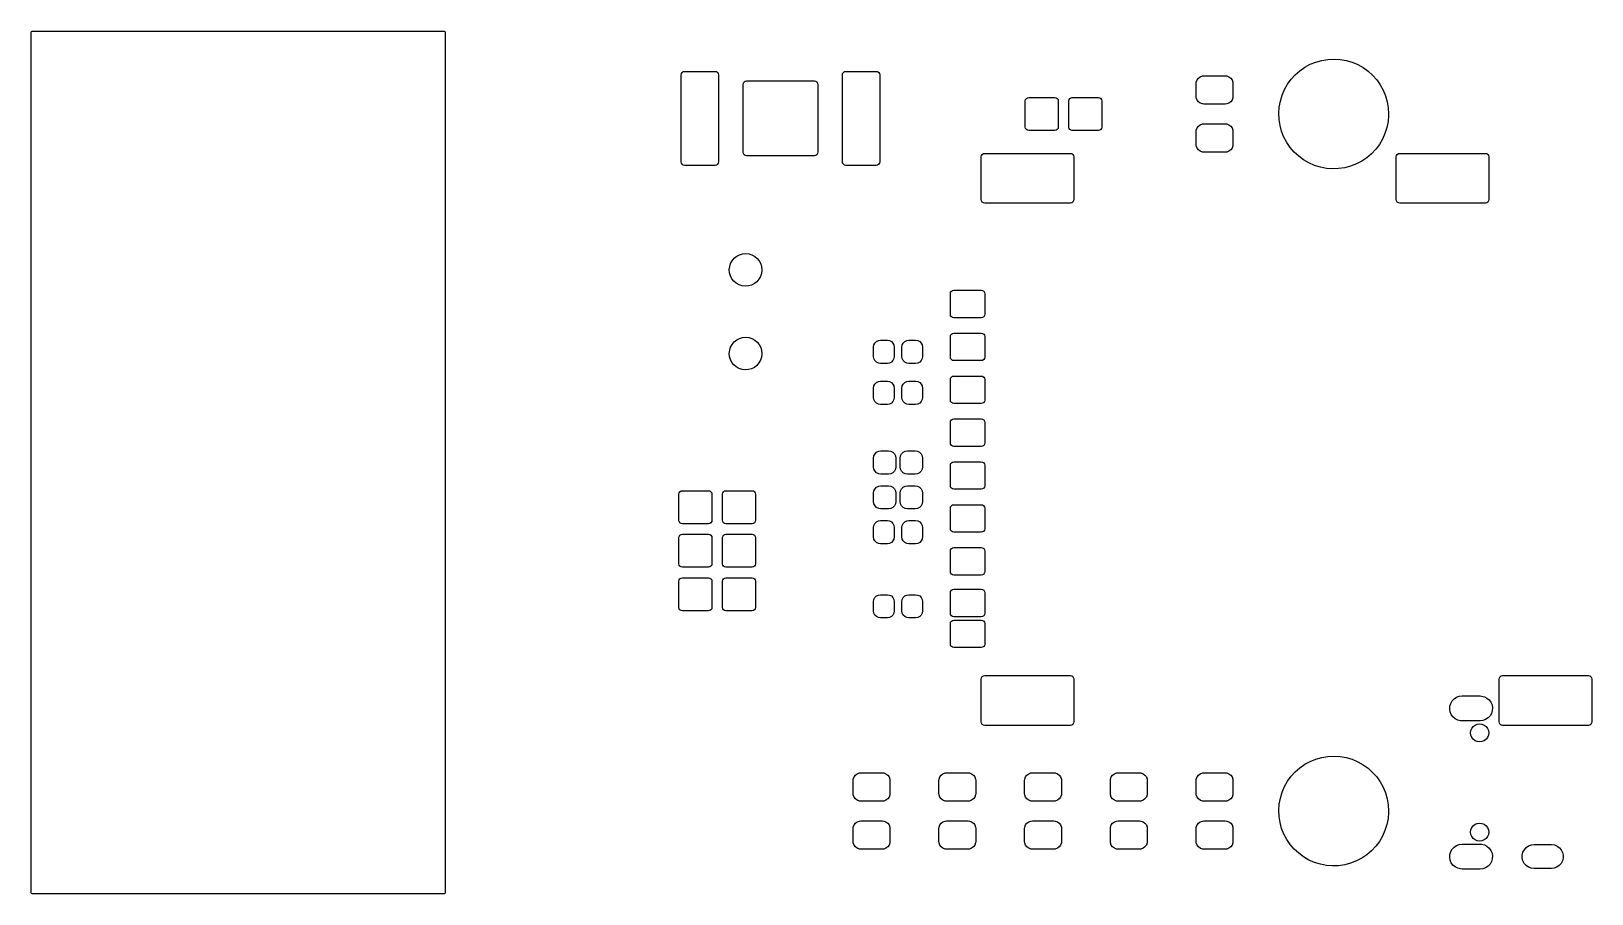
# Model space of a CAD drawing. Extents: x 3.9 to 7.48, y -4.89 to -2.91.
import ezdxf

# ---------------------------------------------------------------- set-up
doc = ezdxf.new("R2010")
doc.units = 0
doc.header["$MEASUREMENT"] = 0
doc.layers.add('BLACK', color=7, linetype='CONTINUOUS')

msp = doc.modelspace()

# ---------------------------------------------------------------- linework, layer by layer
at = {"layer": 'BLACK', "linetype": 'CONTINUOUS'}
for p, q in [((3.89867, -2.90947), (3.89925, -2.90809)), ((3.89867, -4.88557), (3.89867, -2.90947)), ((3.89925, -2.90809), (3.90062, -2.90752)), ((3.90062, -2.90752), (4.84673, -2.90752)), ((4.84673, -2.90752), (4.8481, -2.90809)), ((4.8481, -2.90809), (4.84867, -2.90947)), ((4.84867, -2.90947), (4.84867, -4.88557)), ((6.86162, -2.97447), (6.87551, -2.97222)), ((6.87551, -2.97222), (6.88955, -2.97154)), ((6.88955, -2.97154), (6.90359, -2.97242)), ((6.90359, -2.97242), (6.91744, -2.97486)), ((5.39072, -3.00752), (5.39132, -3.0045)), ((5.39072, -3.20752), (5.39072, -3.00752)), ((5.39132, -3.0045), (5.39303, -3.00195)), ((5.39303, -3.00195), (5.39558, -3.00024)), ((5.39558, -3.00024), (5.3986, -2.99964)), ((5.3986, -2.99964), (5.46867, -2.99964)), ((5.46867, -2.99964), (5.47169, -3.00024)), ((5.47169, -3.00024), (5.47424, -3.00195)), ((5.47424, -3.00195), (5.47595, -3.0045)), ((5.47595, -3.0045), (5.47655, -3.00752)), ((5.47655, -3.00752), (5.47655, -3.20752)), ((5.7608, -3.00752), (5.7614, -3.0045)), ((5.7608, -3.20752), (5.7608, -3.00752)), ((5.7614, -3.0045), (5.76311, -3.00195)), ((5.76311, -3.00195), (5.76566, -3.00024)), ((5.76566, -3.00024), (5.76867, -2.99964)), ((5.76867, -2.99964), (5.83875, -2.99964)), ((5.83875, -2.99964), (5.84177, -3.00024)), ((5.84177, -3.00024), (5.84432, -3.00195)), ((5.84432, -3.00195), (5.84603, -3.0045)), ((5.84603, -3.0045), (5.84663, -3.00752)), ((5.84663, -3.00752), (5.84663, -3.20752)), ((6.79104, -3.01789), (6.80053, -3.0075)), ((6.80053, -3.0075), (6.81111, -2.99824)), ((6.81111, -2.99824), (6.82266, -2.99021)), ((6.82266, -2.99021), (6.83503, -2.98352)), ((6.83503, -2.98352), (6.84807, -2.97825)), ((6.84807, -2.97825), (6.86162, -2.97447)), ((6.91744, -2.97486), (6.93094, -2.97883)), ((6.93094, -2.97883), (6.9439, -2.98428)), ((6.9439, -2.98428), (6.95618, -2.99114)), ((6.95618, -2.99114), (6.96762, -2.99933)), ((6.96762, -2.99933), (6.97807, -3.00874)), ((6.97807, -3.00874), (6.98741, -3.01926)), ((5.53285, -3.02956), (5.53345, -3.02655)), ((5.53285, -3.18547), (5.53285, -3.02956)), ((5.53345, -3.02655), (5.53515, -3.024)), ((5.53515, -3.024), (5.53771, -3.02229)), ((5.53771, -3.02229), (5.54072, -3.02169)), ((5.54072, -3.02169), (5.69663, -3.02169)), ((5.69663, -3.02169), (5.69964, -3.02229)), ((5.69964, -3.02229), (5.7022, -3.024)), ((5.7022, -3.024), (5.7039, -3.02655)), ((5.7039, -3.02655), (5.7045, -3.02956)), ((5.7045, -3.02956), (5.7045, -3.18547)), ((6.57289, -3.02763), (6.5732, -3.02432)), ((6.57289, -3.05716), (6.57289, -3.02763)), ((6.5732, -3.02432), (6.57495, -3.01934)), ((6.57495, -3.01934), (6.57808, -3.01511)), ((6.57808, -3.01511), (6.58231, -3.01198)), ((6.58231, -3.01198), (6.58728, -3.01023)), ((6.58728, -3.01023), (6.5906, -3.00992)), ((6.5906, -3.00992), (6.63982, -3.00992)), ((6.63982, -3.00992), (6.64314, -3.01023)), ((6.64314, -3.01023), (6.64811, -3.01198)), ((6.64811, -3.01198), (6.65234, -3.01511)), ((6.65234, -3.01511), (6.65547, -3.01934)), ((6.65547, -3.01934), (6.65722, -3.02432)), ((6.65722, -3.02432), (6.65753, -3.02763)), ((6.65753, -3.02763), (6.65753, -3.05716)), ((6.77029, -3.05443), (6.77583, -3.0415)), ((6.77583, -3.0415), (6.78278, -3.02927)), ((6.78278, -3.02927), (6.79104, -3.01789)), ((6.98741, -3.01926), (6.99552, -3.03076)), ((6.99552, -3.03076), (7.00229, -3.04308)), ((7.00229, -3.04308), (7.00765, -3.05608)), ((6.1808, -3.06752), (6.1814, -3.0645)), ((6.1808, -3.12752), (6.1808, -3.06752)), ((6.1814, -3.0645), (6.18311, -3.06195)), ((6.18311, -3.06195), (6.18566, -3.06024)), ((6.18566, -3.06024), (6.18867, -3.05964)), ((6.18867, -3.05964), (6.24867, -3.05964)), ((6.24867, -3.05964), (6.25169, -3.06024)), ((6.25169, -3.06024), (6.25424, -3.06195)), ((6.25424, -3.06195), (6.25595, -3.0645)), ((6.25595, -3.0645), (6.25655, -3.06752)), ((6.25655, -3.06752), (6.25655, -3.12752)), ((6.2808, -3.06752), (6.2814, -3.0645)), ((6.2808, -3.12752), (6.2808, -3.06752)), ((6.2814, -3.0645), (6.28311, -3.06195)), ((6.28311, -3.06195), (6.28566, -3.06024)), ((6.28566, -3.06024), (6.28867, -3.05964)), ((6.28867, -3.05964), (6.34867, -3.05964)), ((6.34867, -3.05964), (6.35169, -3.06024)), ((6.35169, -3.06024), (6.35424, -3.06195)), ((6.35424, -3.06195), (6.35595, -3.0645)), ((6.35595, -3.0645), (6.35655, -3.06752)), ((6.35655, -3.06752), (6.35655, -3.12752)), ((6.5732, -3.06048), (6.57289, -3.05716)), ((6.57495, -3.06545), (6.5732, -3.06048)), ((6.57808, -3.06969), (6.57495, -3.06545)), ((6.58231, -3.07282), (6.57808, -3.06969)), ((6.58728, -3.07457), (6.58231, -3.07282)), ((6.5906, -3.07488), (6.58728, -3.07457)), ((6.63982, -3.07488), (6.5906, -3.07488)), ((6.64314, -3.07457), (6.63982, -3.07488)), ((6.64811, -3.07282), (6.64314, -3.07457)), ((6.65234, -3.06969), (6.64811, -3.07282)), ((6.65547, -3.06545), (6.65234, -3.06969)), ((6.65722, -3.06048), (6.65547, -3.06545)), ((6.65753, -3.05716), (6.65722, -3.06048)), ((6.76368, -3.08173), (6.76622, -3.06789)), ((6.76622, -3.06789), (6.77029, -3.05443)), ((7.00765, -3.05608), (7.01153, -3.06961)), ((7.01153, -3.06961), (7.01387, -3.08347)), ((6.7627, -3.09576), (6.76368, -3.08173)), ((6.76329, -3.10981), (6.7627, -3.09576)), ((6.76544, -3.12371), (6.76329, -3.10981)), ((7.01343, -3.11505), (7.0107, -3.12885)), ((7.01461, -3.10103), (7.01343, -3.11505)), ((7.01387, -3.08347), (7.01466, -3.09752)), ((7.01466, -3.09752), (7.01461, -3.10103)), ((6.1814, -3.13053), (6.1808, -3.12752)), ((6.18311, -3.13308), (6.1814, -3.13053)), ((6.18566, -3.13479), (6.18311, -3.13308)), ((6.18867, -3.13539), (6.18566, -3.13479)), ((6.24867, -3.13539), (6.18867, -3.13539)), ((6.25169, -3.13479), (6.24867, -3.13539)), ((6.25424, -3.13308), (6.25169, -3.13479)), ((6.25595, -3.13053), (6.25424, -3.13308)), ((6.25655, -3.12752), (6.25595, -3.13053)), ((6.2814, -3.13053), (6.2808, -3.12752)), ((6.28311, -3.13308), (6.2814, -3.13053)), ((6.28566, -3.13479), (6.28311, -3.13308)), ((6.28867, -3.13539), (6.28566, -3.13479)), ((6.34867, -3.13539), (6.28867, -3.13539)), ((6.35169, -3.13479), (6.34867, -3.13539)), ((6.35424, -3.13308), (6.35169, -3.13479)), ((6.35595, -3.13053), (6.35424, -3.13308)), ((6.35655, -3.12752), (6.35595, -3.13053)), ((6.57289, -3.13787), (6.5732, -3.13455)), ((6.57289, -3.1674), (6.57289, -3.13787)), ((6.5732, -3.13455), (6.57495, -3.12958)), ((6.57495, -3.12958), (6.57808, -3.12534)), ((6.57808, -3.12534), (6.58231, -3.12221)), ((6.58231, -3.12221), (6.58728, -3.12047)), ((6.58728, -3.12047), (6.5906, -3.12015)), ((6.5906, -3.12015), (6.63982, -3.12015)), ((6.63982, -3.12015), (6.64314, -3.12047)), ((6.64314, -3.12047), (6.64811, -3.12221)), ((6.64811, -3.12221), (6.65234, -3.12534)), ((6.65234, -3.12534), (6.65547, -3.12958)), ((6.65547, -3.12958), (6.65722, -3.13455)), ((6.65722, -3.13455), (6.65753, -3.13787)), ((6.65753, -3.13787), (6.65753, -3.1674)), ((6.76913, -3.13728), (6.76544, -3.12371)), ((6.77431, -3.15036), (6.76913, -3.13728)), ((6.78091, -3.16278), (6.77431, -3.15036)), ((7.00645, -3.14225), (7.00073, -3.1551)), ((7.0107, -3.12885), (7.00645, -3.14225)), ((5.53345, -3.18848), (5.53285, -3.18547)), ((5.7045, -3.18547), (5.7039, -3.18848)), ((6.08448, -3.18847), (6.08749, -3.18787)), ((6.08749, -3.18787), (6.28434, -3.18787)), ((6.28434, -3.18787), (6.28736, -3.18847)), ((6.5732, -3.17072), (6.57289, -3.1674)), ((6.57495, -3.17569), (6.5732, -3.17072)), ((6.57808, -3.17993), (6.57495, -3.17569)), ((6.58231, -3.18306), (6.57808, -3.17993)), ((6.58728, -3.1848), (6.58231, -3.18306)), ((6.5906, -3.18512), (6.58728, -3.1848)), ((6.63982, -3.18512), (6.5906, -3.18512)), ((6.64314, -3.1848), (6.63982, -3.18512)), ((6.64811, -3.18306), (6.64314, -3.1848)), ((6.65234, -3.17993), (6.64811, -3.18306)), ((6.65547, -3.17569), (6.65234, -3.17993)), ((6.65722, -3.17072), (6.65547, -3.17569)), ((6.65753, -3.1674), (6.65722, -3.17072)), ((6.78886, -3.17439), (6.78091, -3.16278)), ((6.79805, -3.18503), (6.78886, -3.17439)), ((6.80837, -3.19459), (6.79805, -3.18503)), ((6.98518, -3.1785), (6.97556, -3.18875)), ((6.99361, -3.16724), (6.98518, -3.1785)), ((7.00073, -3.1551), (6.99361, -3.16724)), ((7.03724, -3.18847), (7.04025, -3.18787)), ((7.04025, -3.18787), (7.2371, -3.18787)), ((7.2371, -3.18787), (7.24011, -3.18847)), ((5.39132, -3.21053), (5.39072, -3.20752)), ((5.39303, -3.21308), (5.39132, -3.21053)), ((5.39558, -3.21479), (5.39303, -3.21308)), ((5.3986, -3.21539), (5.39558, -3.21479)), ((5.46867, -3.21539), (5.3986, -3.21539)), ((5.47169, -3.21479), (5.46867, -3.21539)), ((5.47424, -3.21308), (5.47169, -3.21479)), ((5.47595, -3.21053), (5.47424, -3.21308)), ((5.47655, -3.20752), (5.47595, -3.21053)), ((5.53515, -3.19104), (5.53345, -3.18848)), ((5.53771, -3.19274), (5.53515, -3.19104)), ((5.54072, -3.19334), (5.53771, -3.19274)), ((5.69663, -3.19334), (5.54072, -3.19334)), ((5.69964, -3.19274), (5.69663, -3.19334)), ((5.7022, -3.19104), (5.69964, -3.19274)), ((5.7039, -3.18848), (5.7022, -3.19104)), ((5.7614, -3.21053), (5.7608, -3.20752)), ((5.76311, -3.21308), (5.7614, -3.21053)), ((5.76566, -3.21479), (5.76311, -3.21308)), ((5.76867, -3.21539), (5.76566, -3.21479)), ((5.83875, -3.21539), (5.76867, -3.21539)), ((5.84177, -3.21479), (5.83875, -3.21539)), ((5.84432, -3.21308), (5.84177, -3.21479)), ((5.84603, -3.21053), (5.84432, -3.21308)), ((5.84663, -3.20752), (5.84603, -3.21053)), ((6.07962, -3.19575), (6.08022, -3.19273)), ((6.07962, -3.29417), (6.07962, -3.19575)), ((6.08022, -3.19273), (6.08193, -3.19018)), ((6.08193, -3.19018), (6.08448, -3.18847)), ((6.28736, -3.18847), (6.28991, -3.19018)), ((6.28991, -3.19018), (6.29162, -3.19273)), ((6.29162, -3.19273), (6.29222, -3.19575)), ((6.29222, -3.19575), (6.29222, -3.29417)), ((6.81969, -3.20294), (6.80837, -3.19459)), ((6.83187, -3.20997), (6.81969, -3.20294)), ((6.84476, -3.2156), (6.83187, -3.20997)), ((6.8582, -3.21976), (6.84476, -3.2156)), ((6.87201, -3.22239), (6.8582, -3.21976)), ((6.88604, -3.22347), (6.87201, -3.22239)), ((6.90009, -3.22298), (6.88604, -3.22347)), ((6.91401, -3.22093), (6.90009, -3.22298)), ((6.92761, -3.21733), (6.91401, -3.22093)), ((6.94072, -3.21225), (6.92761, -3.21733)), ((6.95318, -3.20573), (6.94072, -3.21225)), ((6.96484, -3.19787), (6.95318, -3.20573)), ((6.97556, -3.18875), (6.96484, -3.19787)), ((7.03238, -3.19575), (7.03297, -3.19273)), ((7.03238, -3.29417), (7.03238, -3.19575)), ((7.03297, -3.19273), (7.03468, -3.19018)), ((7.03468, -3.19018), (7.03724, -3.18847)), ((7.24011, -3.18847), (7.24267, -3.19018)), ((7.24267, -3.19018), (7.24437, -3.19273)), ((7.24437, -3.19273), (7.24497, -3.19575)), ((7.24497, -3.19575), (7.24497, -3.29417)), ((6.08022, -3.29718), (6.07962, -3.29417)), ((6.29222, -3.29417), (6.29162, -3.29718)), ((7.03297, -3.29718), (7.03238, -3.29417)), ((7.24497, -3.29417), (7.24437, -3.29718)), ((6.08193, -3.29974), (6.08022, -3.29718)), ((6.08448, -3.30144), (6.08193, -3.29974)), ((6.08749, -3.30204), (6.08448, -3.30144)), ((6.28434, -3.30204), (6.08749, -3.30204)), ((6.28736, -3.30144), (6.28434, -3.30204)), ((6.28991, -3.29974), (6.28736, -3.30144)), ((6.29162, -3.29718), (6.28991, -3.29974)), ((7.03468, -3.29974), (7.03297, -3.29718)), ((7.03724, -3.30144), (7.03468, -3.29974)), ((7.04025, -3.30204), (7.03724, -3.30144)), ((7.2371, -3.30204), (7.04025, -3.30204)), ((7.24011, -3.30144), (7.2371, -3.30204)), ((7.24267, -3.29974), (7.24011, -3.30144)), ((7.24437, -3.29718), (7.24267, -3.29974)), ((5.5043, -3.44066), (5.50781, -3.43426)), ((5.50781, -3.43426), (5.51251, -3.42867)), ((5.51251, -3.42867), (5.5182, -3.42409)), ((5.5182, -3.42409), (5.52466, -3.42071)), ((5.52466, -3.42071), (5.53167, -3.41865)), ((5.53167, -3.41865), (5.53894, -3.41799)), ((5.53894, -3.41799), (5.5462, -3.41875)), ((5.5462, -3.41875), (5.55317, -3.42091)), ((5.55317, -3.42091), (5.55959, -3.42438)), ((5.55959, -3.42438), (5.56521, -3.42904)), ((5.56521, -3.42904), (5.56983, -3.43469)), ((5.56983, -3.43469), (5.57325, -3.44114)), ((5.50128, -3.45487), (5.50209, -3.44761)), ((5.50189, -3.46214), (5.50128, -3.45487)), ((5.5039, -3.46916), (5.50189, -3.46214)), ((5.50209, -3.44761), (5.5043, -3.44066)), ((5.50724, -3.47565), (5.5039, -3.46916)), ((5.57284, -3.4706), (5.56924, -3.47695)), ((5.57515, -3.46368), (5.57284, -3.4706)), ((5.57325, -3.44114), (5.57536, -3.44813)), ((5.57606, -3.45644), (5.57515, -3.46368)), ((5.57536, -3.44813), (5.57608, -3.45539)), ((5.57608, -3.45539), (5.57606, -3.45644)), ((5.51177, -3.48137), (5.50724, -3.47565)), ((5.51733, -3.4861), (5.51177, -3.48137)), ((5.5237, -3.48966), (5.51733, -3.4861)), ((5.53064, -3.49192), (5.5237, -3.48966)), ((5.53789, -3.49278), (5.53064, -3.49192)), ((5.54517, -3.49222), (5.53789, -3.49278)), ((5.5522, -3.49026), (5.54517, -3.49222)), ((5.55872, -3.48697), (5.5522, -3.49026)), ((5.56447, -3.48248), (5.55872, -3.48697)), ((5.56924, -3.47695), (5.56447, -3.48248)), ((6.00875, -3.51012), (6.00935, -3.5071)), ((6.00875, -3.55736), (6.00875, -3.51012)), ((6.00935, -3.5071), (6.01106, -3.50455)), ((6.01106, -3.50455), (6.01361, -3.50284)), ((6.01361, -3.50284), (6.01663, -3.50224)), ((6.01663, -3.50224), (6.07962, -3.50224)), ((6.07962, -3.50224), (6.08263, -3.50284)), ((6.08263, -3.50284), (6.08519, -3.50455)), ((6.08519, -3.50455), (6.08689, -3.5071)), ((6.08689, -3.5071), (6.08749, -3.51012)), ((6.08749, -3.51012), (6.08749, -3.55736)), ((6.00935, -3.56037), (6.00875, -3.55736)), ((6.01106, -3.56293), (6.00935, -3.56037)), ((6.01361, -3.56463), (6.01106, -3.56293)), ((6.01663, -3.56523), (6.01361, -3.56463)), ((6.07962, -3.56523), (6.01663, -3.56523)), ((6.08263, -3.56463), (6.07962, -3.56523)), ((6.08519, -3.56293), (6.08263, -3.56463)), ((6.08689, -3.56037), (6.08519, -3.56293)), ((6.08749, -3.55736), (6.08689, -3.56037)), ((5.51251, -3.62079), (5.5182, -3.61622)), ((5.5182, -3.61622), (5.52466, -3.61284)), ((5.52466, -3.61284), (5.53167, -3.61078)), ((5.53167, -3.61078), (5.53894, -3.61012)), ((5.53894, -3.61012), (5.5462, -3.61088)), ((5.5462, -3.61088), (5.55317, -3.61304)), ((5.55317, -3.61304), (5.55959, -3.61651)), ((5.55959, -3.61651), (5.56521, -3.62116)), ((5.83906, -3.61986), (5.84345, -3.61762)), ((5.84345, -3.61762), (5.84832, -3.61685)), ((5.84832, -3.61685), (5.86407, -3.61685)), ((5.86407, -3.61685), (5.86893, -3.61762)), ((5.86893, -3.61762), (5.87332, -3.61986)), ((5.90402, -3.61986), (5.90841, -3.61762)), ((5.90841, -3.61762), (5.91328, -3.61685)), ((5.91328, -3.61685), (5.92903, -3.61685)), ((5.92903, -3.61685), (5.9339, -3.61762)), ((5.9339, -3.61762), (5.93829, -3.61986)), ((6.00875, -3.60854), (6.00935, -3.60553)), ((6.00875, -3.65578), (6.00875, -3.60854)), ((6.00935, -3.60553), (6.01106, -3.60297)), ((6.01106, -3.60297), (6.01361, -3.60127)), ((6.01361, -3.60127), (6.01663, -3.60067)), ((6.01663, -3.60067), (6.07962, -3.60067)), ((6.07962, -3.60067), (6.08263, -3.60127)), ((6.08263, -3.60127), (6.08519, -3.60297)), ((6.08519, -3.60297), (6.08689, -3.60553)), ((6.08689, -3.60553), (6.08749, -3.60854)), ((6.08749, -3.60854), (6.08749, -3.65578)), ((5.50128, -3.64699), (5.50209, -3.63974)), ((5.50189, -3.65427), (5.50128, -3.64699)), ((5.50209, -3.63974), (5.5043, -3.63278)), ((5.5043, -3.63278), (5.50781, -3.62639)), ((5.50781, -3.62639), (5.51251, -3.62079)), ((5.56521, -3.62116), (5.56983, -3.62682)), ((5.56983, -3.62682), (5.57325, -3.63326)), ((5.57325, -3.63326), (5.57536, -3.64025)), ((5.57606, -3.64856), (5.57515, -3.6558)), ((5.57536, -3.64025), (5.57608, -3.64752)), ((5.57608, -3.64752), (5.57606, -3.64856)), ((5.83257, -3.6326), (5.83334, -3.62773)), ((5.83257, -3.65425), (5.83257, -3.6326)), ((5.83334, -3.62773), (5.83558, -3.62334)), ((5.83558, -3.62334), (5.83906, -3.61986)), ((5.87332, -3.61986), (5.87681, -3.62334)), ((5.87681, -3.62334), (5.87905, -3.62773)), ((5.87905, -3.62773), (5.87982, -3.6326)), ((5.87982, -3.6326), (5.87982, -3.65425)), ((5.89753, -3.6326), (5.8983, -3.62773)), ((5.89753, -3.65425), (5.89753, -3.6326)), ((5.8983, -3.62773), (5.90054, -3.62334)), ((5.90054, -3.62334), (5.90402, -3.61986)), ((5.93829, -3.61986), (5.94177, -3.62334)), ((5.94177, -3.62334), (5.94401, -3.62773)), ((5.94401, -3.62773), (5.94478, -3.6326)), ((5.94478, -3.6326), (5.94478, -3.65425)), ((5.5039, -3.66129), (5.50189, -3.65427)), ((5.50724, -3.66778), (5.5039, -3.66129)), ((5.51177, -3.6735), (5.50724, -3.66778)), ((5.51733, -3.67823), (5.51177, -3.6735)), ((5.5237, -3.68179), (5.51733, -3.67823)), ((5.53064, -3.68405), (5.5237, -3.68179)), ((5.53789, -3.68491), (5.53064, -3.68405)), ((5.54517, -3.68435), (5.53789, -3.68491)), ((5.5522, -3.68239), (5.54517, -3.68435)), ((5.55872, -3.6791), (5.5522, -3.68239)), ((5.56447, -3.6746), (5.55872, -3.6791)), ((5.56924, -3.66908), (5.56447, -3.6746)), ((5.57284, -3.66273), (5.56924, -3.66908)), ((5.57515, -3.6558), (5.57284, -3.66273)), ((5.83334, -3.65912), (5.83257, -3.65425)), ((5.83558, -3.66351), (5.83334, -3.65912)), ((5.83906, -3.66699), (5.83558, -3.66351)), ((5.84345, -3.66923), (5.83906, -3.66699)), ((5.84832, -3.67), (5.84345, -3.66923)), ((5.86407, -3.67), (5.84832, -3.67)), ((5.86893, -3.66923), (5.86407, -3.67)), ((5.87332, -3.66699), (5.86893, -3.66923)), ((5.87681, -3.66351), (5.87332, -3.66699)), ((5.87905, -3.65912), (5.87681, -3.66351)), ((5.87982, -3.65425), (5.87905, -3.65912)), ((5.8983, -3.65912), (5.89753, -3.65425)), ((5.90054, -3.66351), (5.8983, -3.65912)), ((5.90402, -3.66699), (5.90054, -3.66351)), ((5.90841, -3.66923), (5.90402, -3.66699)), ((5.91328, -3.67), (5.90841, -3.66923)), ((5.92903, -3.67), (5.91328, -3.67)), ((5.9339, -3.66923), (5.92903, -3.67)), ((5.93829, -3.66699), (5.9339, -3.66923)), ((5.94177, -3.66351), (5.93829, -3.66699)), ((5.94401, -3.65912), (5.94177, -3.66351)), ((5.94478, -3.65425), (5.94401, -3.65912)), ((6.00935, -3.6588), (6.00875, -3.65578)), ((6.01106, -3.66135), (6.00935, -3.6588)), ((6.01361, -3.66306), (6.01106, -3.66135)), ((6.01663, -3.66366), (6.01361, -3.66306)), ((6.07962, -3.66366), (6.01663, -3.66366)), ((6.08263, -3.66306), (6.07962, -3.66366)), ((6.08519, -3.66135), (6.08263, -3.66306)), ((6.08689, -3.6588), (6.08519, -3.66135)), ((6.08749, -3.65578), (6.08689, -3.6588)), ((5.83257, -3.72669), (5.83334, -3.72182)), ((5.83334, -3.72182), (5.83558, -3.71743)), ((5.83558, -3.71743), (5.83906, -3.71395)), ((5.83906, -3.71395), (5.84345, -3.71171)), ((5.84345, -3.71171), (5.84832, -3.71094)), ((5.84832, -3.71094), (5.86407, -3.71094)), ((5.86407, -3.71094), (5.86893, -3.71171)), ((5.86893, -3.71171), (5.87332, -3.71395)), ((5.87332, -3.71395), (5.87681, -3.71743)), ((5.87681, -3.71743), (5.87905, -3.72182)), ((5.87905, -3.72182), (5.87982, -3.72669)), ((5.89753, -3.72669), (5.8983, -3.72182)), ((5.8983, -3.72182), (5.90054, -3.71743)), ((5.90054, -3.71743), (5.90402, -3.71395)), ((5.90402, -3.71395), (5.90841, -3.71171)), ((5.90841, -3.71171), (5.91328, -3.71094)), ((5.91328, -3.71094), (5.92903, -3.71094)), ((5.92903, -3.71094), (5.9339, -3.71171)), ((5.9339, -3.71171), (5.93829, -3.71395)), ((5.93829, -3.71395), (5.94177, -3.71743)), ((5.94177, -3.71743), (5.94401, -3.72182)), ((5.94401, -3.72182), (5.94478, -3.72669)), ((6.00875, -3.70697), (6.00935, -3.70395)), ((6.00875, -3.75421), (6.00875, -3.70697)), ((6.00935, -3.70395), (6.01106, -3.7014)), ((6.01106, -3.7014), (6.01361, -3.69969)), ((6.01361, -3.69969), (6.01663, -3.69909)), ((6.01663, -3.69909), (6.07962, -3.69909)), ((6.07962, -3.69909), (6.08263, -3.69969)), ((6.08263, -3.69969), (6.08519, -3.7014)), ((6.08519, -3.7014), (6.08689, -3.70395)), ((6.08689, -3.70395), (6.08749, -3.70697)), ((6.08749, -3.70697), (6.08749, -3.75421)), ((5.83257, -3.74834), (5.83257, -3.72669)), ((5.83334, -3.75321), (5.83257, -3.74834)), ((5.83558, -3.7576), (5.83334, -3.75321)), ((5.83906, -3.76108), (5.83558, -3.7576)), ((5.84345, -3.76332), (5.83906, -3.76108)), ((5.87332, -3.76108), (5.86893, -3.76332)), ((5.87681, -3.7576), (5.87332, -3.76108)), ((5.87905, -3.75321), (5.87681, -3.7576)), ((5.87982, -3.74834), (5.87905, -3.75321)), ((5.87982, -3.72669), (5.87982, -3.74834)), ((5.89753, -3.74834), (5.89753, -3.72669)), ((5.8983, -3.75321), (5.89753, -3.74834)), ((5.90054, -3.7576), (5.8983, -3.75321)), ((5.90402, -3.76108), (5.90054, -3.7576)), ((5.90841, -3.76332), (5.90402, -3.76108)), ((5.93829, -3.76108), (5.9339, -3.76332)), ((5.94177, -3.7576), (5.93829, -3.76108)), ((5.94401, -3.75321), (5.94177, -3.7576)), ((5.94478, -3.74834), (5.94401, -3.75321)), ((5.94478, -3.72669), (5.94478, -3.74834)), ((6.00935, -3.75722), (6.00875, -3.75421)), ((6.01106, -3.75978), (6.00935, -3.75722)), ((6.01361, -3.76148), (6.01106, -3.75978)), ((6.01663, -3.76208), (6.01361, -3.76148)), ((6.08263, -3.76148), (6.07962, -3.76208)), ((6.08519, -3.75978), (6.08263, -3.76148)), ((6.08689, -3.75722), (6.08519, -3.75978)), ((6.08749, -3.75421), (6.08689, -3.75722)), ((5.84832, -3.76409), (5.84345, -3.76332)), ((5.86407, -3.76409), (5.84832, -3.76409)), ((5.86893, -3.76332), (5.86407, -3.76409)), ((5.91328, -3.76409), (5.90841, -3.76332)), ((5.92903, -3.76409), (5.91328, -3.76409)), ((5.9339, -3.76332), (5.92903, -3.76409)), ((6.07962, -3.76208), (6.01663, -3.76208)), ((6.00875, -3.80539), (6.00935, -3.80238)), ((6.00875, -3.85263), (6.00875, -3.80539)), ((6.00935, -3.80238), (6.01106, -3.79982)), ((6.01106, -3.79982), (6.01361, -3.79812)), ((6.01361, -3.79812), (6.01663, -3.79752)), ((6.01663, -3.79752), (6.07962, -3.79752)), ((6.07962, -3.79752), (6.08263, -3.79812)), ((6.08263, -3.79812), (6.08519, -3.79982)), ((6.08519, -3.79982), (6.08689, -3.80238)), ((6.08689, -3.80238), (6.08749, -3.80539)), ((6.08749, -3.80539), (6.08749, -3.85263)), ((6.00935, -3.85565), (6.00875, -3.85263)), ((6.01106, -3.8582), (6.00935, -3.85565)), ((6.01361, -3.85991), (6.01106, -3.8582)), ((6.01663, -3.86051), (6.01361, -3.85991)), ((6.07962, -3.86051), (6.01663, -3.86051)), ((6.08263, -3.85991), (6.07962, -3.86051)), ((6.08519, -3.8582), (6.08263, -3.85991)), ((6.08689, -3.85565), (6.08519, -3.8582)), ((6.08749, -3.85263), (6.08689, -3.85565)), ((5.83257, -3.88767), (5.83339, -3.8825)), ((5.83257, -3.90736), (5.83257, -3.88767)), ((5.83339, -3.8825), (5.83577, -3.87784)), ((5.83577, -3.87784), (5.83947, -3.87414)), ((5.83947, -3.87414), (5.84413, -3.87176)), ((5.84413, -3.87176), (5.8493, -3.87094)), ((5.8493, -3.87094), (5.86702, -3.87094)), ((5.86702, -3.87094), (5.87219, -3.87176)), ((5.87219, -3.87176), (5.87686, -3.87414)), ((5.87686, -3.87414), (5.88056, -3.87784)), ((5.88056, -3.87784), (5.88293, -3.8825)), ((5.88293, -3.8825), (5.88375, -3.88767)), ((5.88375, -3.88767), (5.88375, -3.90736)), ((5.8936, -3.88767), (5.89442, -3.8825)), ((5.8936, -3.90736), (5.8936, -3.88767)), ((5.89442, -3.8825), (5.89679, -3.87784)), ((5.89679, -3.87784), (5.90049, -3.87414)), ((5.90049, -3.87414), (5.90516, -3.87176)), ((5.90516, -3.87176), (5.91033, -3.87094)), ((5.91033, -3.87094), (5.92804, -3.87094)), ((5.92804, -3.87094), (5.93322, -3.87176)), ((5.93322, -3.87176), (5.93788, -3.87414)), ((5.93788, -3.87414), (5.94158, -3.87784)), ((5.94158, -3.87784), (5.94396, -3.8825)), ((5.94396, -3.8825), (5.94478, -3.88767)), ((5.94478, -3.88767), (5.94478, -3.90736)), ((6.00875, -3.90382), (6.00935, -3.9008)), ((6.00875, -3.95106), (6.00875, -3.90382)), ((6.00935, -3.9008), (6.01106, -3.89825)), ((6.01106, -3.89825), (6.01361, -3.89654)), ((6.01361, -3.89654), (6.01663, -3.89594)), ((6.01663, -3.89594), (6.07962, -3.89594)), ((6.07962, -3.89594), (6.08263, -3.89654)), ((6.08263, -3.89654), (6.08519, -3.89825)), ((6.08519, -3.89825), (6.08689, -3.9008)), ((6.08689, -3.9008), (6.08749, -3.90382)), ((6.08749, -3.90382), (6.08749, -3.95106)), ((5.83339, -3.91253), (5.83257, -3.90736)), ((5.83577, -3.91719), (5.83339, -3.91253)), ((5.83947, -3.9209), (5.83577, -3.91719)), ((5.84413, -3.92327), (5.83947, -3.9209)), ((5.8493, -3.92409), (5.84413, -3.92327)), ((5.86702, -3.92409), (5.8493, -3.92409)), ((5.87219, -3.92327), (5.86702, -3.92409)), ((5.87686, -3.9209), (5.87219, -3.92327)), ((5.88056, -3.91719), (5.87686, -3.9209)), ((5.88293, -3.91253), (5.88056, -3.91719)), ((5.88375, -3.90736), (5.88293, -3.91253)), ((5.89442, -3.91253), (5.8936, -3.90736)), ((5.89679, -3.91719), (5.89442, -3.91253)), ((5.90049, -3.9209), (5.89679, -3.91719)), ((5.90516, -3.92327), (5.90049, -3.9209)), ((5.91033, -3.92409), (5.90516, -3.92327)), ((5.92804, -3.92409), (5.91033, -3.92409)), ((5.93322, -3.92327), (5.92804, -3.92409)), ((5.93788, -3.9209), (5.93322, -3.92327)), ((5.94158, -3.91719), (5.93788, -3.9209)), ((5.94396, -3.91253), (5.94158, -3.91719)), ((5.94478, -3.90736), (5.94396, -3.91253)), ((5.3856, -3.97012), (5.3862, -3.9671)), ((5.3856, -4.03012), (5.3856, -3.97012)), ((5.3862, -3.9671), (5.38791, -3.96455)), ((5.38791, -3.96455), (5.39046, -3.96284)), ((5.39046, -3.96284), (5.39348, -3.96224)), ((5.39348, -3.96224), (5.45348, -3.96224)), ((5.45348, -3.96224), (5.45649, -3.96284)), ((5.45649, -3.96284), (5.45905, -3.96455)), ((5.45905, -3.96455), (5.46075, -3.9671)), ((5.46075, -3.9671), (5.46135, -3.97012)), ((5.46135, -3.97012), (5.46135, -4.03012)), ((5.4856, -3.97012), (5.4862, -3.9671)), ((5.4856, -4.03012), (5.4856, -3.97012)), ((5.4862, -3.9671), (5.48791, -3.96455)), ((5.48791, -3.96455), (5.49046, -3.96284)), ((5.49046, -3.96284), (5.49348, -3.96224)), ((5.49348, -3.96224), (5.55348, -3.96224)), ((5.55348, -3.96224), (5.55649, -3.96284)), ((5.55649, -3.96284), (5.55905, -3.96455)), ((5.55905, -3.96455), (5.56075, -3.9671)), ((5.56075, -3.9671), (5.56135, -3.97012)), ((5.56135, -3.97012), (5.56135, -4.03012)), ((5.83257, -3.96767), (5.83339, -3.9625)), ((5.83257, -3.98736), (5.83257, -3.96767)), ((5.83339, -3.9625), (5.83577, -3.95784)), ((5.83577, -3.95784), (5.83947, -3.95414)), ((5.83947, -3.95414), (5.84413, -3.95176)), ((5.84413, -3.95176), (5.8493, -3.95094)), ((5.8493, -3.95094), (5.86702, -3.95094)), ((5.86702, -3.95094), (5.87219, -3.95176)), ((5.87219, -3.95176), (5.87686, -3.95414)), ((5.87686, -3.95414), (5.88056, -3.95784)), ((5.88056, -3.95784), (5.88293, -3.9625)), ((5.88293, -3.9625), (5.88375, -3.96767)), ((5.88375, -3.96767), (5.88375, -3.98736)), ((5.8936, -3.96767), (5.89442, -3.9625)), ((5.8936, -3.98736), (5.8936, -3.96767)), ((5.89442, -3.9625), (5.89679, -3.95784)), ((5.89679, -3.95784), (5.90049, -3.95414)), ((5.90049, -3.95414), (5.90516, -3.95176)), ((5.90516, -3.95176), (5.91033, -3.95094)), ((5.91033, -3.95094), (5.92804, -3.95094)), ((5.92804, -3.95094), (5.93322, -3.95176)), ((5.93322, -3.95176), (5.93788, -3.95414)), ((5.93788, -3.95414), (5.94158, -3.95784)), ((5.94158, -3.95784), (5.94396, -3.9625)), ((5.94396, -3.9625), (5.94478, -3.96767)), ((5.94478, -3.96767), (5.94478, -3.98736)), ((6.00935, -3.95407), (6.00875, -3.95106)), ((6.01106, -3.95663), (6.00935, -3.95407)), ((6.01361, -3.95833), (6.01106, -3.95663)), ((6.01663, -3.95893), (6.01361, -3.95833)), ((6.07962, -3.95893), (6.01663, -3.95893)), ((6.08263, -3.95833), (6.07962, -3.95893)), ((6.08519, -3.95663), (6.08263, -3.95833)), ((6.08689, -3.95407), (6.08519, -3.95663)), ((6.08749, -3.95106), (6.08689, -3.95407)), ((5.83339, -3.99253), (5.83257, -3.98736)), ((5.83577, -3.99719), (5.83339, -3.99253)), ((5.83947, -4.0009), (5.83577, -3.99719)), ((5.84413, -4.00327), (5.83947, -4.0009)), ((5.8493, -4.00409), (5.84413, -4.00327)), ((5.86702, -4.00409), (5.8493, -4.00409)), ((5.87219, -4.00327), (5.86702, -4.00409)), ((5.87686, -4.0009), (5.87219, -4.00327)), ((5.88056, -3.99719), (5.87686, -4.0009)), ((5.88293, -3.99253), (5.88056, -3.99719)), ((5.88375, -3.98736), (5.88293, -3.99253)), ((5.89442, -3.99253), (5.8936, -3.98736)), ((5.89679, -3.99719), (5.89442, -3.99253)), ((5.90049, -4.0009), (5.89679, -3.99719)), ((5.90516, -4.00327), (5.90049, -4.0009)), ((5.91033, -4.00409), (5.90516, -4.00327)), ((5.92804, -4.00409), (5.91033, -4.00409)), ((5.93322, -4.00327), (5.92804, -4.00409)), ((5.93788, -4.0009), (5.93322, -4.00327)), ((5.94158, -3.99719), (5.93788, -4.0009)), ((5.94396, -3.99253), (5.94158, -3.99719)), ((5.94478, -3.98736), (5.94396, -3.99253)), ((6.00875, -4.00224), (6.00935, -3.99923)), ((6.00875, -4.04949), (6.00875, -4.00224)), ((6.00935, -3.99923), (6.01106, -3.99667)), ((6.01106, -3.99667), (6.01361, -3.99497)), ((6.01361, -3.99497), (6.01663, -3.99437)), ((6.01663, -3.99437), (6.07962, -3.99437)), ((6.07962, -3.99437), (6.08263, -3.99497)), ((6.08263, -3.99497), (6.08519, -3.99667)), ((6.08519, -3.99667), (6.08689, -3.99923)), ((6.08689, -3.99923), (6.08749, -4.00224)), ((6.08749, -4.00224), (6.08749, -4.04949)), ((5.3862, -4.03313), (5.3856, -4.03012)), ((5.38791, -4.03568), (5.3862, -4.03313)), ((5.39046, -4.03739), (5.38791, -4.03568)), ((5.39348, -4.03799), (5.39046, -4.03739)), ((5.45348, -4.03799), (5.39348, -4.03799)), ((5.45649, -4.03739), (5.45348, -4.03799)), ((5.45905, -4.03568), (5.45649, -4.03739)), ((5.46075, -4.03313), (5.45905, -4.03568)), ((5.46135, -4.03012), (5.46075, -4.03313)), ((5.4862, -4.03313), (5.4856, -4.03012)), ((5.48791, -4.03568), (5.4862, -4.03313)), ((5.49046, -4.03739), (5.48791, -4.03568)), ((5.49348, -4.03799), (5.49046, -4.03739)), ((5.55348, -4.03799), (5.49348, -4.03799)), ((5.55649, -4.03739), (5.55348, -4.03799)), ((5.55905, -4.03568), (5.55649, -4.03739)), ((5.56075, -4.03313), (5.55905, -4.03568)), ((5.56135, -4.03012), (5.56075, -4.03313)), ((5.83257, -4.04669), (5.83334, -4.04182)), ((5.83257, -4.06834), (5.83257, -4.04669)), ((5.83334, -4.04182), (5.83558, -4.03743)), ((5.83558, -4.03743), (5.83906, -4.03395)), ((5.83906, -4.03395), (5.84345, -4.03171)), ((5.84345, -4.03171), (5.84832, -4.03094)), ((5.84832, -4.03094), (5.86407, -4.03094)), ((5.86407, -4.03094), (5.86893, -4.03171)), ((5.86893, -4.03171), (5.87332, -4.03395)), ((5.87332, -4.03395), (5.87681, -4.03743)), ((5.87681, -4.03743), (5.87905, -4.04182)), ((5.87905, -4.04182), (5.87982, -4.04669)), ((5.87982, -4.04669), (5.87982, -4.06834)), ((5.89753, -4.04669), (5.8983, -4.04182)), ((5.89753, -4.06834), (5.89753, -4.04669)), ((5.8983, -4.04182), (5.90054, -4.03743)), ((5.90054, -4.03743), (5.90402, -4.03395)), ((5.90402, -4.03395), (5.90841, -4.03171)), ((5.90841, -4.03171), (5.91328, -4.03094)), ((5.91328, -4.03094), (5.92903, -4.03094)), ((5.92903, -4.03094), (5.9339, -4.03171)), ((5.9339, -4.03171), (5.93829, -4.03395)), ((5.93829, -4.03395), (5.94177, -4.03743)), ((5.94177, -4.03743), (5.94401, -4.04182)), ((5.94401, -4.04182), (5.94478, -4.04669)), ((5.94478, -4.04669), (5.94478, -4.06834)), ((5.3856, -4.07012), (5.3862, -4.0671)), ((5.3856, -4.13012), (5.3856, -4.07012)), ((5.3862, -4.0671), (5.38791, -4.06455)), ((5.38791, -4.06455), (5.39046, -4.06284)), ((5.39046, -4.06284), (5.39348, -4.06224)), ((5.39348, -4.06224), (5.45348, -4.06224)), ((5.45348, -4.06224), (5.45649, -4.06284)), ((5.45649, -4.06284), (5.45905, -4.06455)), ((5.45905, -4.06455), (5.46075, -4.0671)), ((5.46075, -4.0671), (5.46135, -4.07012)), ((5.46135, -4.07012), (5.46135, -4.13012)), ((5.4856, -4.07012), (5.4862, -4.0671)), ((5.4856, -4.13012), (5.4856, -4.07012)), ((5.4862, -4.0671), (5.48791, -4.06455)), ((5.48791, -4.06455), (5.49046, -4.06284)), ((5.49046, -4.06284), (5.49348, -4.06224)), ((5.49348, -4.06224), (5.55348, -4.06224)), ((5.55348, -4.06224), (5.55649, -4.06284)), ((5.55649, -4.06284), (5.55905, -4.06455)), ((5.55905, -4.06455), (5.56075, -4.0671)), ((5.56075, -4.0671), (5.56135, -4.07012)), ((5.56135, -4.07012), (5.56135, -4.13012)), ((5.83334, -4.07321), (5.83257, -4.06834)), ((5.83558, -4.0776), (5.83334, -4.07321)), ((5.83906, -4.08108), (5.83558, -4.0776)), ((5.84345, -4.08332), (5.83906, -4.08108)), ((5.84832, -4.08409), (5.84345, -4.08332)), ((5.86893, -4.08332), (5.86407, -4.08409)), ((5.87332, -4.08108), (5.86893, -4.08332)), ((5.87681, -4.0776), (5.87332, -4.08108)), ((5.87905, -4.07321), (5.87681, -4.0776)), ((5.87982, -4.06834), (5.87905, -4.07321)), ((5.8983, -4.07321), (5.89753, -4.06834)), ((5.90054, -4.0776), (5.8983, -4.07321)), ((5.90402, -4.08108), (5.90054, -4.0776)), ((5.90841, -4.08332), (5.90402, -4.08108)), ((5.91328, -4.08409), (5.90841, -4.08332)), ((5.9339, -4.08332), (5.92903, -4.08409)), ((5.93829, -4.08108), (5.9339, -4.08332)), ((5.94177, -4.0776), (5.93829, -4.08108)), ((5.94401, -4.07321), (5.94177, -4.0776)), ((5.94478, -4.06834), (5.94401, -4.07321)), ((6.00935, -4.0525), (6.00875, -4.04949)), ((6.01106, -4.05505), (6.00935, -4.0525)), ((6.01361, -4.05676), (6.01106, -4.05505)), ((6.01663, -4.05736), (6.01361, -4.05676)), ((6.07962, -4.05736), (6.01663, -4.05736)), ((6.08263, -4.05676), (6.07962, -4.05736)), ((6.08519, -4.05505), (6.08263, -4.05676)), ((6.08689, -4.0525), (6.08519, -4.05505)), ((6.08749, -4.04949), (6.08689, -4.0525)), ((5.86407, -4.08409), (5.84832, -4.08409)), ((5.92903, -4.08409), (5.91328, -4.08409)), ((6.00875, -4.10067), (6.00935, -4.09765)), ((6.00875, -4.14791), (6.00875, -4.10067)), ((6.00935, -4.09765), (6.01106, -4.0951)), ((6.01106, -4.0951), (6.01361, -4.09339)), ((6.01361, -4.09339), (6.01663, -4.09279)), ((6.01663, -4.09279), (6.07962, -4.09279)), ((6.07962, -4.09279), (6.08263, -4.09339)), ((6.08263, -4.09339), (6.08519, -4.0951)), ((6.08519, -4.0951), (6.08689, -4.09765)), ((6.08689, -4.09765), (6.08749, -4.10067)), ((6.08749, -4.10067), (6.08749, -4.14791)), ((5.3862, -4.13313), (5.3856, -4.13012)), ((5.38791, -4.13568), (5.3862, -4.13313)), ((5.39046, -4.13739), (5.38791, -4.13568)), ((5.39348, -4.13799), (5.39046, -4.13739)), ((5.45348, -4.13799), (5.39348, -4.13799)), ((5.45649, -4.13739), (5.45348, -4.13799)), ((5.45905, -4.13568), (5.45649, -4.13739)), ((5.46075, -4.13313), (5.45905, -4.13568)), ((5.46135, -4.13012), (5.46075, -4.13313)), ((5.4862, -4.13313), (5.4856, -4.13012)), ((5.48791, -4.13568), (5.4862, -4.13313)), ((5.49046, -4.13739), (5.48791, -4.13568)), ((5.49348, -4.13799), (5.49046, -4.13739)), ((5.55348, -4.13799), (5.49348, -4.13799)), ((5.55649, -4.13739), (5.55348, -4.13799)), ((5.55905, -4.13568), (5.55649, -4.13739)), ((5.56075, -4.13313), (5.55905, -4.13568)), ((5.56135, -4.13012), (5.56075, -4.13313)), ((6.00935, -4.15092), (6.00875, -4.14791)), ((6.01106, -4.15348), (6.00935, -4.15092)), ((6.01361, -4.15519), (6.01106, -4.15348)), ((6.01663, -4.15578), (6.01361, -4.15519)), ((6.08263, -4.15519), (6.07962, -4.15578)), ((6.08519, -4.15348), (6.08263, -4.15519)), ((6.08689, -4.15092), (6.08519, -4.15348)), ((6.08749, -4.14791), (6.08689, -4.15092)), ((5.3856, -4.17012), (5.3862, -4.1671)), ((5.3856, -4.23012), (5.3856, -4.17012)), ((5.3862, -4.1671), (5.38791, -4.16455)), ((5.38791, -4.16455), (5.39046, -4.16284)), ((5.39046, -4.16284), (5.39348, -4.16224)), ((5.39348, -4.16224), (5.45348, -4.16224)), ((5.45348, -4.16224), (5.45649, -4.16284)), ((5.45649, -4.16284), (5.45905, -4.16455)), ((5.45905, -4.16455), (5.46075, -4.1671)), ((5.46075, -4.1671), (5.46135, -4.17012)), ((5.46135, -4.17012), (5.46135, -4.23012)), ((5.4856, -4.17012), (5.4862, -4.1671)), ((5.4856, -4.23012), (5.4856, -4.17012)), ((5.4862, -4.1671), (5.48791, -4.16455)), ((5.48791, -4.16455), (5.49046, -4.16284)), ((5.49046, -4.16284), (5.49348, -4.16224)), ((5.49348, -4.16224), (5.55348, -4.16224)), ((5.55348, -4.16224), (5.55649, -4.16284)), ((5.55649, -4.16284), (5.55905, -4.16455)), ((5.55905, -4.16455), (5.56075, -4.1671)), ((5.56075, -4.1671), (5.56135, -4.17012)), ((5.56135, -4.17012), (5.56135, -4.23012)), ((6.00935, -4.19332), (6.01106, -4.19077)), ((6.01106, -4.19077), (6.01361, -4.18906)), ((6.01361, -4.18906), (6.01663, -4.18846)), ((6.07962, -4.15578), (6.01663, -4.15578)), ((6.01663, -4.18846), (6.07962, -4.18846)), ((6.07962, -4.18846), (6.08263, -4.18906)), ((6.08263, -4.18906), (6.08519, -4.19077)), ((6.08519, -4.19077), (6.08689, -4.19332)), ((5.83257, -4.21669), (5.83334, -4.21182)), ((5.83257, -4.23834), (5.83257, -4.21669)), ((5.83334, -4.21182), (5.83558, -4.20743)), ((5.83558, -4.20743), (5.83906, -4.20395)), ((5.83906, -4.20395), (5.84345, -4.20171)), ((5.84345, -4.20171), (5.84832, -4.20094)), ((5.84832, -4.20094), (5.86407, -4.20094)), ((5.86407, -4.20094), (5.86893, -4.20171)), ((5.86893, -4.20171), (5.87332, -4.20395)), ((5.87332, -4.20395), (5.87681, -4.20743)), ((5.87681, -4.20743), (5.87905, -4.21182)), ((5.87905, -4.21182), (5.87982, -4.21669)), ((5.87982, -4.21669), (5.87982, -4.23834)), ((5.89753, -4.21669), (5.8983, -4.21182)), ((5.89753, -4.23834), (5.89753, -4.21669)), ((5.8983, -4.21182), (5.90054, -4.20743)), ((5.90054, -4.20743), (5.90402, -4.20395)), ((5.90402, -4.20395), (5.90841, -4.20171)), ((5.90841, -4.20171), (5.91328, -4.20094)), ((5.91328, -4.20094), (5.92903, -4.20094)), ((5.92903, -4.20094), (5.9339, -4.20171)), ((5.9339, -4.20171), (5.93829, -4.20395)), ((5.93829, -4.20395), (5.94177, -4.20743)), ((5.94177, -4.20743), (5.94401, -4.21182)), ((5.94401, -4.21182), (5.94478, -4.21669)), ((5.94478, -4.21669), (5.94478, -4.23834)), ((6.00875, -4.19634), (6.00935, -4.19332)), ((6.00875, -4.24358), (6.00875, -4.19634)), ((6.08689, -4.19332), (6.08749, -4.19634)), ((6.08749, -4.19634), (6.08749, -4.24358)), ((5.3862, -4.23313), (5.3856, -4.23012)), ((5.38791, -4.23568), (5.3862, -4.23313)), ((5.39046, -4.23739), (5.38791, -4.23568)), ((5.39348, -4.23799), (5.39046, -4.23739)), ((5.45348, -4.23799), (5.39348, -4.23799)), ((5.45649, -4.23739), (5.45348, -4.23799)), ((5.45905, -4.23568), (5.45649, -4.23739)), ((5.46075, -4.23313), (5.45905, -4.23568)), ((5.46135, -4.23012), (5.46075, -4.23313)), ((5.4862, -4.23313), (5.4856, -4.23012)), ((5.48791, -4.23568), (5.4862, -4.23313)), ((5.49046, -4.23739), (5.48791, -4.23568)), ((5.49348, -4.23799), (5.49046, -4.23739)), ((5.55348, -4.23799), (5.49348, -4.23799)), ((5.55649, -4.23739), (5.55348, -4.23799)), ((5.55905, -4.23568), (5.55649, -4.23739)), ((5.56075, -4.23313), (5.55905, -4.23568)), ((5.56135, -4.23012), (5.56075, -4.23313)), ((5.83334, -4.24321), (5.83257, -4.23834)), ((5.83558, -4.2476), (5.83334, -4.24321)), ((5.83906, -4.25108), (5.83558, -4.2476)), ((5.84345, -4.25332), (5.83906, -4.25108)), ((5.84832, -4.25409), (5.84345, -4.25332)), ((5.86407, -4.25409), (5.84832, -4.25409)), ((5.86893, -4.25332), (5.86407, -4.25409)), ((5.87332, -4.25108), (5.86893, -4.25332)), ((5.87681, -4.2476), (5.87332, -4.25108)), ((5.87905, -4.24321), (5.87681, -4.2476)), ((5.87982, -4.23834), (5.87905, -4.24321)), ((5.8983, -4.24321), (5.89753, -4.23834)), ((5.90054, -4.2476), (5.8983, -4.24321)), ((5.90402, -4.25108), (5.90054, -4.2476)), ((5.90841, -4.25332), (5.90402, -4.25108)), ((5.91328, -4.25409), (5.90841, -4.25332)), ((5.92903, -4.25409), (5.91328, -4.25409)), ((5.9339, -4.25332), (5.92903, -4.25409)), ((5.93829, -4.25108), (5.9339, -4.25332)), ((5.94177, -4.2476), (5.93829, -4.25108)), ((5.94401, -4.24321), (5.94177, -4.2476)), ((5.94478, -4.23834), (5.94401, -4.24321)), ((6.00935, -4.24659), (6.00875, -4.24358)), ((6.01106, -4.24915), (6.00935, -4.24659)), ((6.00935, -4.26419), (6.01106, -4.26163)), ((6.01361, -4.25085), (6.01106, -4.24915)), ((6.01106, -4.26163), (6.01361, -4.25993)), ((6.01663, -4.25145), (6.01361, -4.25085)), ((6.01361, -4.25993), (6.01663, -4.25933)), ((6.07962, -4.25145), (6.01663, -4.25145)), ((6.01663, -4.25933), (6.07962, -4.25933)), ((6.08263, -4.25085), (6.07962, -4.25145)), ((6.07962, -4.25933), (6.08263, -4.25993)), ((6.08519, -4.24915), (6.08263, -4.25085)), ((6.08263, -4.25993), (6.08519, -4.26163)), ((6.08689, -4.24659), (6.08519, -4.24915)), ((6.08519, -4.26163), (6.08689, -4.26419)), ((6.08749, -4.24358), (6.08689, -4.24659)), ((6.00875, -4.2672), (6.00935, -4.26419)), ((6.00875, -4.31445), (6.00875, -4.2672)), ((6.08689, -4.26419), (6.08749, -4.2672)), ((6.08749, -4.2672), (6.08749, -4.31445)), ((6.00935, -4.31746), (6.00875, -4.31445)), ((6.01106, -4.32001), (6.00935, -4.31746)), ((6.01361, -4.32172), (6.01106, -4.32001)), ((6.01663, -4.32232), (6.01361, -4.32172)), ((6.07962, -4.32232), (6.01663, -4.32232)), ((6.08263, -4.32172), (6.07962, -4.32232)), ((6.08519, -4.32001), (6.08263, -4.32172)), ((6.08689, -4.31746), (6.08519, -4.32001)), ((6.08749, -4.31445), (6.08689, -4.31746)), ((6.07962, -4.39456), (6.08022, -4.39155)), ((6.07962, -4.49299), (6.07962, -4.39456)), ((6.08022, -4.39155), (6.08193, -4.389)), ((6.08193, -4.389), (6.08448, -4.38729)), ((6.08448, -4.38729), (6.08749, -4.38669)), ((6.08749, -4.38669), (6.28434, -4.38669)), ((6.28434, -4.38669), (6.28736, -4.38729)), ((6.28736, -4.38729), (6.28991, -4.389)), ((6.28991, -4.389), (6.29162, -4.39155)), ((6.29162, -4.39155), (6.29222, -4.39456)), ((6.29222, -4.39456), (6.29222, -4.49299)), ((7.2686, -4.39456), (7.2692, -4.39155)), ((7.2686, -4.49299), (7.2686, -4.39456)), ((7.2692, -4.39155), (7.2709, -4.389)), ((7.2709, -4.389), (7.27346, -4.38729)), ((7.27346, -4.38729), (7.27647, -4.38669)), ((7.27647, -4.38669), (7.47332, -4.38669)), ((7.47332, -4.38669), (7.47633, -4.38729)), ((7.47633, -4.38729), (7.47889, -4.389)), ((7.47889, -4.389), (7.4806, -4.39155)), ((7.4806, -4.39155), (7.48119, -4.39456)), ((7.48119, -4.39456), (7.48119, -4.49299)), ((7.16058, -4.44489), (7.16513, -4.44009)), ((7.16513, -4.44009), (7.17066, -4.43646)), ((7.17066, -4.43646), (7.17687, -4.43421)), ((7.17687, -4.43421), (7.18344, -4.43344)), ((7.18344, -4.43344), (7.22478, -4.43344)), ((7.22478, -4.43344), (7.22831, -4.43366)), ((7.22831, -4.43366), (7.23473, -4.43523)), ((7.23473, -4.43523), (7.24061, -4.43824)), ((7.24061, -4.43824), (7.24565, -4.44252)), ((7.15494, -4.46353), (7.15535, -4.45693)), ((7.15606, -4.47004), (7.15494, -4.46353)), ((7.15535, -4.45693), (7.15726, -4.4506)), ((7.15864, -4.47613), (7.15606, -4.47004)), ((7.15726, -4.4506), (7.16058, -4.44489)), ((7.16256, -4.48145), (7.15864, -4.47613)), ((7.24565, -4.44252), (7.24957, -4.44784)), ((7.25095, -4.47337), (7.24763, -4.47908)), ((7.24957, -4.44784), (7.25216, -4.45393)), ((7.25287, -4.46704), (7.25095, -4.47337)), ((7.25216, -4.45393), (7.25328, -4.46044)), ((7.25328, -4.46044), (7.25287, -4.46704)), ((6.08022, -4.496), (6.07962, -4.49299)), ((6.08193, -4.49856), (6.08022, -4.496)), ((6.08448, -4.50026), (6.08193, -4.49856)), ((6.08749, -4.50086), (6.08448, -4.50026)), ((6.28434, -4.50086), (6.08749, -4.50086)), ((6.28736, -4.50026), (6.28434, -4.50086)), ((6.28991, -4.49856), (6.28736, -4.50026)), ((6.29162, -4.496), (6.28991, -4.49856)), ((6.29222, -4.49299), (6.29162, -4.496)), ((7.1676, -4.48573), (7.16256, -4.48145)), ((7.17349, -4.48874), (7.1676, -4.48573)), ((7.17991, -4.49031), (7.17349, -4.48874)), ((7.18344, -4.49053), (7.17991, -4.49031)), ((7.22478, -4.49053), (7.18344, -4.49053)), ((7.20312, -4.51828), (7.20383, -4.51293)), ((7.20383, -4.51293), (7.20589, -4.50795)), ((7.20589, -4.50795), (7.20918, -4.50367)), ((7.20918, -4.50367), (7.21346, -4.50038)), ((7.21346, -4.50038), (7.21844, -4.49832)), ((7.21844, -4.49832), (7.22379, -4.49762)), ((7.22379, -4.49762), (7.22914, -4.49832)), ((7.23134, -4.48976), (7.22478, -4.49053)), ((7.22914, -4.49832), (7.23413, -4.50038)), ((7.23756, -4.48751), (7.23134, -4.48976)), ((7.23413, -4.50038), (7.23841, -4.50367)), ((7.24309, -4.48388), (7.23756, -4.48751)), ((7.23841, -4.50367), (7.24169, -4.50795)), ((7.24169, -4.50795), (7.24376, -4.51293)), ((7.24763, -4.47908), (7.24309, -4.48388)), ((7.24376, -4.51293), (7.24446, -4.51828)), ((7.2692, -4.496), (7.2686, -4.49299)), ((7.2709, -4.49856), (7.2692, -4.496)), ((7.27346, -4.50026), (7.2709, -4.49856)), ((7.27647, -4.50086), (7.27346, -4.50026)), ((7.47332, -4.50086), (7.27647, -4.50086)), ((7.47633, -4.50026), (7.47332, -4.50086)), ((7.47889, -4.49856), (7.47633, -4.50026)), ((7.4806, -4.496), (7.47889, -4.49856)), ((7.48119, -4.49299), (7.4806, -4.496)), ((7.20383, -4.52363), (7.20312, -4.51828)), ((7.20589, -4.52862), (7.20383, -4.52363)), ((7.20918, -4.5329), (7.20589, -4.52862)), ((7.21346, -4.53618), (7.20918, -4.5329)), ((7.21844, -4.53825), (7.21346, -4.53618)), ((7.22379, -4.53895), (7.21844, -4.53825)), ((7.22914, -4.53825), (7.22379, -4.53895)), ((7.23413, -4.53618), (7.22914, -4.53825)), ((7.23841, -4.5329), (7.23413, -4.53618)), ((7.24169, -4.52862), (7.23841, -4.5329)), ((7.24376, -4.52363), (7.24169, -4.52862)), ((7.24446, -4.51828), (7.24376, -4.52363)), ((6.82266, -4.59021), (6.83503, -4.58352)), ((6.83503, -4.58352), (6.84807, -4.57825)), ((6.84807, -4.57825), (6.86162, -4.57447)), ((6.86162, -4.57447), (6.87551, -4.57222)), ((6.87551, -4.57222), (6.88955, -4.57154)), ((6.88955, -4.57154), (6.90359, -4.57242)), ((6.90359, -4.57242), (6.91744, -4.57486)), ((6.91744, -4.57486), (6.93094, -4.57883)), ((6.93094, -4.57883), (6.9439, -4.58428)), ((6.9439, -4.58428), (6.95618, -4.59114)), ((5.7858, -4.62432), (5.78755, -4.61934)), ((5.78755, -4.61934), (5.79067, -4.61511)), ((5.79067, -4.61511), (5.79491, -4.61198)), ((5.79491, -4.61198), (5.79988, -4.61023)), ((5.79988, -4.61023), (5.8032, -4.60992)), ((5.8032, -4.60992), (5.85241, -4.60992)), ((5.85241, -4.60992), (5.85573, -4.61023)), ((5.85573, -4.61023), (5.86071, -4.61198)), ((5.86071, -4.61198), (5.86494, -4.61511)), ((5.86494, -4.61511), (5.86807, -4.61934)), ((5.86807, -4.61934), (5.86982, -4.62432)), ((5.98265, -4.62432), (5.9844, -4.61934)), ((5.9844, -4.61934), (5.98753, -4.61511)), ((5.98753, -4.61511), (5.99176, -4.61198)), ((5.99176, -4.61198), (5.99673, -4.61023)), ((5.99673, -4.61023), (6.00005, -4.60992)), ((6.00005, -4.60992), (6.04927, -4.60992)), ((6.04927, -4.60992), (6.05259, -4.61023)), ((6.05259, -4.61023), (6.05756, -4.61198)), ((6.05756, -4.61198), (6.06179, -4.61511)), ((6.06179, -4.61511), (6.06492, -4.61934)), ((6.06492, -4.61934), (6.06667, -4.62432)), ((6.1795, -4.62432), (6.18125, -4.61934)), ((6.18125, -4.61934), (6.18438, -4.61511)), ((6.18438, -4.61511), (6.18861, -4.61198)), ((6.18861, -4.61198), (6.19358, -4.61023)), ((6.19358, -4.61023), (6.1969, -4.60992)), ((6.1969, -4.60992), (6.24612, -4.60992)), ((6.24612, -4.60992), (6.24944, -4.61023)), ((6.24944, -4.61023), (6.25441, -4.61198)), ((6.25441, -4.61198), (6.25864, -4.61511)), ((6.25864, -4.61511), (6.26177, -4.61934)), ((6.26177, -4.61934), (6.26352, -4.62432)), ((6.37635, -4.62432), (6.3781, -4.61934)), ((6.3781, -4.61934), (6.38123, -4.61511)), ((6.38123, -4.61511), (6.38546, -4.61198)), ((6.38546, -4.61198), (6.39043, -4.61023)), ((6.39043, -4.61023), (6.39375, -4.60992)), ((6.39375, -4.60992), (6.44297, -4.60992)), ((6.44297, -4.60992), (6.44629, -4.61023)), ((6.44629, -4.61023), (6.45126, -4.61198)), ((6.45126, -4.61198), (6.45549, -4.61511)), ((6.45549, -4.61511), (6.45862, -4.61934)), ((6.45862, -4.61934), (6.46037, -4.62432)), ((6.5732, -4.62432), (6.57495, -4.61934)), ((6.57495, -4.61934), (6.57808, -4.61511)), ((6.57808, -4.61511), (6.58231, -4.61198)), ((6.58231, -4.61198), (6.58728, -4.61023)), ((6.58728, -4.61023), (6.5906, -4.60992)), ((6.5906, -4.60992), (6.63982, -4.60992)), ((6.63982, -4.60992), (6.64314, -4.61023)), ((6.64314, -4.61023), (6.64811, -4.61198)), ((6.64811, -4.61198), (6.65234, -4.61511)), ((6.65234, -4.61511), (6.65547, -4.61934)), ((6.65547, -4.61934), (6.65722, -4.62432)), ((6.78278, -4.62927), (6.79104, -4.61789)), ((6.79104, -4.61789), (6.80053, -4.6075)), ((6.80053, -4.6075), (6.81111, -4.59824)), ((6.81111, -4.59824), (6.82266, -4.59021)), ((6.95618, -4.59114), (6.96762, -4.59933)), ((6.96762, -4.59933), (6.97807, -4.60874)), ((6.97807, -4.60874), (6.98741, -4.61926)), ((6.98741, -4.61926), (6.99552, -4.63076)), ((5.78549, -4.62763), (5.7858, -4.62432)), ((5.78549, -4.65716), (5.78549, -4.62763)), ((5.7858, -4.66048), (5.78549, -4.65716)), ((5.86982, -4.62432), (5.87013, -4.62763)), ((5.87013, -4.65716), (5.86982, -4.66048)), ((5.87013, -4.62763), (5.87013, -4.65716)), ((5.98234, -4.62763), (5.98265, -4.62432)), ((5.98234, -4.65716), (5.98234, -4.62763)), ((5.98265, -4.66048), (5.98234, -4.65716)), ((6.06667, -4.62432), (6.06698, -4.62763)), ((6.06698, -4.65716), (6.06667, -4.66048)), ((6.06698, -4.62763), (6.06698, -4.65716)), ((6.17919, -4.62763), (6.1795, -4.62432)), ((6.17919, -4.65716), (6.17919, -4.62763)), ((6.1795, -4.66048), (6.17919, -4.65716)), ((6.26352, -4.62432), (6.26383, -4.62763)), ((6.26383, -4.65716), (6.26352, -4.66048)), ((6.26383, -4.62763), (6.26383, -4.65716)), ((6.37604, -4.62763), (6.37635, -4.62432)), ((6.37604, -4.65716), (6.37604, -4.62763)), ((6.37635, -4.66048), (6.37604, -4.65716)), ((6.46037, -4.62432), (6.46068, -4.62763)), ((6.46068, -4.65716), (6.46037, -4.66048)), ((6.46068, -4.62763), (6.46068, -4.65716)), ((6.57289, -4.62763), (6.5732, -4.62432)), ((6.57289, -4.65716), (6.57289, -4.62763)), ((6.5732, -4.66048), (6.57289, -4.65716)), ((6.65722, -4.62432), (6.65753, -4.62763)), ((6.65753, -4.65716), (6.65722, -4.66048)), ((6.65753, -4.62763), (6.65753, -4.65716)), ((6.76622, -4.66789), (6.77029, -4.65443)), ((6.77029, -4.65443), (6.77583, -4.6415)), ((6.77583, -4.6415), (6.78278, -4.62927)), ((6.99552, -4.63076), (7.00229, -4.64308)), ((7.00229, -4.64308), (7.00765, -4.65608)), ((7.00765, -4.65608), (7.01153, -4.66961)), ((5.78755, -4.66545), (5.7858, -4.66048)), ((5.79067, -4.66969), (5.78755, -4.66545)), ((5.79491, -4.67282), (5.79067, -4.66969)), ((5.79988, -4.67457), (5.79491, -4.67282)), ((5.8032, -4.67488), (5.79988, -4.67457)), ((5.85241, -4.67488), (5.8032, -4.67488)), ((5.85573, -4.67457), (5.85241, -4.67488)), ((5.86071, -4.67282), (5.85573, -4.67457)), ((5.86494, -4.66969), (5.86071, -4.67282)), ((5.86807, -4.66545), (5.86494, -4.66969)), ((5.86982, -4.66048), (5.86807, -4.66545)), ((5.9844, -4.66545), (5.98265, -4.66048)), ((5.98753, -4.66969), (5.9844, -4.66545)), ((5.99176, -4.67282), (5.98753, -4.66969)), ((5.99673, -4.67457), (5.99176, -4.67282)), ((6.00005, -4.67488), (5.99673, -4.67457)), ((6.04927, -4.67488), (6.00005, -4.67488)), ((6.05259, -4.67457), (6.04927, -4.67488)), ((6.05756, -4.67282), (6.05259, -4.67457)), ((6.06179, -4.66969), (6.05756, -4.67282)), ((6.06492, -4.66545), (6.06179, -4.66969)), ((6.06667, -4.66048), (6.06492, -4.66545)), ((6.18125, -4.66545), (6.1795, -4.66048)), ((6.18438, -4.66969), (6.18125, -4.66545)), ((6.18861, -4.67282), (6.18438, -4.66969)), ((6.19358, -4.67457), (6.18861, -4.67282)), ((6.1969, -4.67488), (6.19358, -4.67457)), ((6.24612, -4.67488), (6.1969, -4.67488)), ((6.24944, -4.67457), (6.24612, -4.67488)), ((6.25441, -4.67282), (6.24944, -4.67457)), ((6.25864, -4.66969), (6.25441, -4.67282)), ((6.26177, -4.66545), (6.25864, -4.66969)), ((6.26352, -4.66048), (6.26177, -4.66545)), ((6.3781, -4.66545), (6.37635, -4.66048)), ((6.38123, -4.66969), (6.3781, -4.66545)), ((6.38546, -4.67282), (6.38123, -4.66969)), ((6.39043, -4.67457), (6.38546, -4.67282)), ((6.39375, -4.67488), (6.39043, -4.67457)), ((6.44297, -4.67488), (6.39375, -4.67488)), ((6.44629, -4.67457), (6.44297, -4.67488)), ((6.45126, -4.67282), (6.44629, -4.67457)), ((6.45549, -4.66969), (6.45126, -4.67282)), ((6.45862, -4.66545), (6.45549, -4.66969)), ((6.46037, -4.66048), (6.45862, -4.66545)), ((6.57495, -4.66545), (6.5732, -4.66048)), ((6.57808, -4.66969), (6.57495, -4.66545)), ((6.58231, -4.67282), (6.57808, -4.66969)), ((6.58728, -4.67457), (6.58231, -4.67282)), ((6.5906, -4.67488), (6.58728, -4.67457)), ((6.63982, -4.67488), (6.5906, -4.67488)), ((6.64314, -4.67457), (6.63982, -4.67488)), ((6.64811, -4.67282), (6.64314, -4.67457)), ((6.65234, -4.66969), (6.64811, -4.67282)), ((6.65547, -4.66545), (6.65234, -4.66969)), ((6.65722, -4.66048), (6.65547, -4.66545)), ((6.7627, -4.69576), (6.76368, -4.68173)), ((6.76368, -4.68173), (6.76622, -4.66789)), ((7.01153, -4.66961), (7.01387, -4.68347)), ((7.01387, -4.68347), (7.01466, -4.69752)), ((5.78755, -4.72958), (5.79067, -4.72534)), ((5.79067, -4.72534), (5.79491, -4.72221)), ((5.79491, -4.72221), (5.79988, -4.72047)), ((5.79988, -4.72047), (5.8032, -4.72015)), ((5.8032, -4.72015), (5.85241, -4.72015)), ((5.85241, -4.72015), (5.85573, -4.72047)), ((5.85573, -4.72047), (5.86071, -4.72221)), ((5.86071, -4.72221), (5.86494, -4.72534)), ((5.86494, -4.72534), (5.86807, -4.72958)), ((5.9844, -4.72958), (5.98753, -4.72534)), ((5.98753, -4.72534), (5.99176, -4.72221)), ((5.99176, -4.72221), (5.99673, -4.72047)), ((5.99673, -4.72047), (6.00005, -4.72015)), ((6.00005, -4.72015), (6.04927, -4.72015)), ((6.04927, -4.72015), (6.05259, -4.72047)), ((6.05259, -4.72047), (6.05756, -4.72221)), ((6.05756, -4.72221), (6.06179, -4.72534)), ((6.06179, -4.72534), (6.06492, -4.72958)), ((6.18125, -4.72958), (6.18438, -4.72534)), ((6.18438, -4.72534), (6.18861, -4.72221)), ((6.18861, -4.72221), (6.19358, -4.72047)), ((6.19358, -4.72047), (6.1969, -4.72015)), ((6.1969, -4.72015), (6.24612, -4.72015)), ((6.24612, -4.72015), (6.24944, -4.72047)), ((6.24944, -4.72047), (6.25441, -4.72221)), ((6.25441, -4.72221), (6.25864, -4.72534)), ((6.25864, -4.72534), (6.26177, -4.72958)), ((6.3781, -4.72958), (6.38123, -4.72534)), ((6.38123, -4.72534), (6.38546, -4.72221)), ((6.38546, -4.72221), (6.39043, -4.72047)), ((6.39043, -4.72047), (6.39375, -4.72015)), ((6.39375, -4.72015), (6.44297, -4.72015)), ((6.44297, -4.72015), (6.44629, -4.72047)), ((6.44629, -4.72047), (6.45126, -4.72221)), ((6.45126, -4.72221), (6.45549, -4.72534)), ((6.45549, -4.72534), (6.45862, -4.72958)), ((6.57495, -4.72958), (6.57808, -4.72534)), ((6.57808, -4.72534), (6.58231, -4.72221)), ((6.58231, -4.72221), (6.58728, -4.72047)), ((6.58728, -4.72047), (6.5906, -4.72015)), ((6.5906, -4.72015), (6.63982, -4.72015)), ((6.63982, -4.72015), (6.64314, -4.72047)), ((6.64314, -4.72047), (6.64811, -4.72221)), ((6.64811, -4.72221), (6.65234, -4.72534)), ((6.65234, -4.72534), (6.65547, -4.72958)), ((6.76329, -4.70981), (6.7627, -4.69576)), ((6.76544, -4.72371), (6.76329, -4.70981)), ((6.76913, -4.73728), (6.76544, -4.72371)), ((7.0107, -4.72885), (7.00645, -4.74225)), ((7.01343, -4.71505), (7.0107, -4.72885)), ((7.01461, -4.70103), (7.01343, -4.71505)), ((7.01466, -4.69752), (7.01461, -4.70103)), ((7.20918, -4.73123), (7.21346, -4.72794)), ((7.21346, -4.72794), (7.21844, -4.72588)), ((7.21844, -4.72588), (7.22379, -4.72517)), ((7.22379, -4.72517), (7.22914, -4.72588)), ((7.22914, -4.72588), (7.23413, -4.72794)), ((7.23413, -4.72794), (7.23841, -4.73123)), ((5.78549, -4.73787), (5.7858, -4.73455)), ((5.78549, -4.7674), (5.78549, -4.73787)), ((5.7858, -4.73455), (5.78755, -4.72958)), ((5.86807, -4.72958), (5.86982, -4.73455)), ((5.86982, -4.73455), (5.87013, -4.73787)), ((5.87013, -4.73787), (5.87013, -4.7674)), ((5.98234, -4.73787), (5.98265, -4.73455)), ((5.98234, -4.7674), (5.98234, -4.73787)), ((5.98265, -4.73455), (5.9844, -4.72958)), ((6.06492, -4.72958), (6.06667, -4.73455)), ((6.06667, -4.73455), (6.06698, -4.73787)), ((6.06698, -4.73787), (6.06698, -4.7674)), ((6.17919, -4.73787), (6.1795, -4.73455)), ((6.17919, -4.7674), (6.17919, -4.73787)), ((6.1795, -4.73455), (6.18125, -4.72958)), ((6.26177, -4.72958), (6.26352, -4.73455)), ((6.26352, -4.73455), (6.26383, -4.73787)), ((6.26383, -4.73787), (6.26383, -4.7674)), ((6.37604, -4.73787), (6.37635, -4.73455)), ((6.37604, -4.7674), (6.37604, -4.73787)), ((6.37635, -4.73455), (6.3781, -4.72958)), ((6.45862, -4.72958), (6.46037, -4.73455)), ((6.46037, -4.73455), (6.46068, -4.73787)), ((6.46068, -4.73787), (6.46068, -4.7674)), ((6.57289, -4.73787), (6.5732, -4.73455)), ((6.57289, -4.7674), (6.57289, -4.73787)), ((6.5732, -4.73455), (6.57495, -4.72958)), ((6.65547, -4.72958), (6.65722, -4.73455)), ((6.65722, -4.73455), (6.65753, -4.73787)), ((6.65753, -4.73787), (6.65753, -4.7674)), ((6.77431, -4.75036), (6.76913, -4.73728)), ((6.78091, -4.76278), (6.77431, -4.75036)), ((6.78886, -4.77439), (6.78091, -4.76278)), ((7.00073, -4.7551), (6.99361, -4.76724)), ((7.00645, -4.74225), (7.00073, -4.7551)), ((7.20312, -4.74584), (7.20383, -4.74049)), ((7.20383, -4.75119), (7.20312, -4.74584)), ((7.20383, -4.74049), (7.20589, -4.73551)), ((7.20589, -4.75618), (7.20383, -4.75119)), ((7.20589, -4.73551), (7.20918, -4.73123)), ((7.20918, -4.76046), (7.20589, -4.75618)), ((7.21346, -4.76374), (7.20918, -4.76046)), ((7.21844, -4.76581), (7.21346, -4.76374)), ((7.23413, -4.76374), (7.22914, -4.76581)), ((7.23841, -4.76046), (7.23413, -4.76374)), ((7.23841, -4.73123), (7.24169, -4.73551)), ((7.24169, -4.75618), (7.23841, -4.76046)), ((7.24169, -4.73551), (7.24376, -4.74049)), ((7.24376, -4.75119), (7.24169, -4.75618)), ((7.24376, -4.74049), (7.24446, -4.74584)), ((7.24446, -4.74584), (7.24376, -4.75119)), ((5.7858, -4.77072), (5.78549, -4.7674)), ((5.78755, -4.77569), (5.7858, -4.77072)), ((5.79067, -4.77993), (5.78755, -4.77569)), ((5.79491, -4.78306), (5.79067, -4.77993)), ((5.79988, -4.7848), (5.79491, -4.78306)), ((5.8032, -4.78512), (5.79988, -4.7848)), ((5.85241, -4.78512), (5.8032, -4.78512)), ((5.85573, -4.7848), (5.85241, -4.78512)), ((5.86071, -4.78306), (5.85573, -4.7848)), ((5.86494, -4.77993), (5.86071, -4.78306)), ((5.86807, -4.77569), (5.86494, -4.77993)), ((5.86982, -4.77072), (5.86807, -4.77569)), ((5.87013, -4.7674), (5.86982, -4.77072)), ((5.98265, -4.77072), (5.98234, -4.7674)), ((5.9844, -4.77569), (5.98265, -4.77072)), ((5.98753, -4.77993), (5.9844, -4.77569)), ((5.99176, -4.78306), (5.98753, -4.77993)), ((5.99673, -4.7848), (5.99176, -4.78306)), ((6.00005, -4.78512), (5.99673, -4.7848)), ((6.04927, -4.78512), (6.00005, -4.78512)), ((6.05259, -4.7848), (6.04927, -4.78512)), ((6.05756, -4.78306), (6.05259, -4.7848)), ((6.06179, -4.77993), (6.05756, -4.78306)), ((6.06492, -4.77569), (6.06179, -4.77993)), ((6.06667, -4.77072), (6.06492, -4.77569)), ((6.06698, -4.7674), (6.06667, -4.77072)), ((6.1795, -4.77072), (6.17919, -4.7674)), ((6.18125, -4.77569), (6.1795, -4.77072)), ((6.18438, -4.77993), (6.18125, -4.77569)), ((6.18861, -4.78306), (6.18438, -4.77993)), ((6.19358, -4.7848), (6.18861, -4.78306)), ((6.1969, -4.78512), (6.19358, -4.7848)), ((6.24612, -4.78512), (6.1969, -4.78512)), ((6.24944, -4.7848), (6.24612, -4.78512)), ((6.25441, -4.78306), (6.24944, -4.7848)), ((6.25864, -4.77993), (6.25441, -4.78306)), ((6.26177, -4.77569), (6.25864, -4.77993)), ((6.26352, -4.77072), (6.26177, -4.77569)), ((6.26383, -4.7674), (6.26352, -4.77072)), ((6.37635, -4.77072), (6.37604, -4.7674)), ((6.3781, -4.77569), (6.37635, -4.77072)), ((6.38123, -4.77993), (6.3781, -4.77569)), ((6.38546, -4.78306), (6.38123, -4.77993)), ((6.39043, -4.7848), (6.38546, -4.78306)), ((6.39375, -4.78512), (6.39043, -4.7848)), ((6.44297, -4.78512), (6.39375, -4.78512)), ((6.44629, -4.7848), (6.44297, -4.78512)), ((6.45126, -4.78306), (6.44629, -4.7848)), ((6.45549, -4.77993), (6.45126, -4.78306)), ((6.45862, -4.77569), (6.45549, -4.77993)), ((6.46037, -4.77072), (6.45862, -4.77569)), ((6.46068, -4.7674), (6.46037, -4.77072)), ((6.5732, -4.77072), (6.57289, -4.7674)), ((6.57495, -4.77569), (6.5732, -4.77072)), ((6.57808, -4.77993), (6.57495, -4.77569)), ((6.58231, -4.78306), (6.57808, -4.77993)), ((6.58728, -4.7848), (6.58231, -4.78306)), ((6.5906, -4.78512), (6.58728, -4.7848)), ((6.63982, -4.78512), (6.5906, -4.78512)), ((6.64314, -4.7848), (6.63982, -4.78512)), ((6.64811, -4.78306), (6.64314, -4.7848)), ((6.65234, -4.77993), (6.64811, -4.78306)), ((6.65547, -4.77569), (6.65234, -4.77993)), ((6.65722, -4.77072), (6.65547, -4.77569)), ((6.65753, -4.7674), (6.65722, -4.77072)), ((6.79805, -4.78503), (6.78886, -4.77439)), ((6.80837, -4.79459), (6.79805, -4.78503)), ((6.81969, -4.80294), (6.80837, -4.79459)), ((6.96484, -4.79787), (6.95318, -4.80573)), ((6.97556, -4.78875), (6.96484, -4.79787)), ((6.98518, -4.7785), (6.97556, -4.78875)), ((6.99361, -4.76724), (6.98518, -4.7785)), ((7.15494, -4.80369), (7.15535, -4.79709)), ((7.15535, -4.79709), (7.15726, -4.79076)), ((7.15726, -4.79076), (7.16058, -4.78504)), ((7.16058, -4.78504), (7.16513, -4.78025)), ((7.16513, -4.78025), (7.17066, -4.77662)), ((7.17066, -4.77662), (7.17687, -4.77437)), ((7.17687, -4.77437), (7.18344, -4.7736)), ((7.18344, -4.7736), (7.22478, -4.7736)), ((7.22379, -4.76651), (7.21844, -4.76581)), ((7.22914, -4.76581), (7.22379, -4.76651)), ((7.22478, -4.7736), (7.22831, -4.77382)), ((7.22831, -4.77382), (7.23473, -4.77539)), ((7.23473, -4.77539), (7.24061, -4.7784)), ((7.24061, -4.7784), (7.24565, -4.78268)), ((7.24565, -4.78268), (7.24957, -4.788)), ((7.24957, -4.788), (7.25216, -4.79408)), ((7.25216, -4.79408), (7.25328, -4.8006)), ((7.32161, -4.80531), (7.32165, -4.79869)), ((7.32165, -4.79869), (7.32326, -4.79227)), ((7.32326, -4.79227), (7.32636, -4.78641)), ((7.32636, -4.78641), (7.33076, -4.78147)), ((7.33076, -4.78147), (7.33622, -4.77772)), ((7.33622, -4.77772), (7.34242, -4.77538)), ((7.34242, -4.77538), (7.34899, -4.77458)), ((7.34899, -4.77458), (7.38836, -4.77458)), ((7.38836, -4.77458), (7.38865, -4.77459)), ((7.38865, -4.77459), (7.39521, -4.77545)), ((7.39521, -4.77545), (7.40138, -4.77785)), ((7.40138, -4.77785), (7.4068, -4.78166)), ((7.4068, -4.78166), (7.41115, -4.78665)), ((7.41115, -4.78665), (7.41419, -4.79254)), ((7.41419, -4.79254), (7.41574, -4.79898)), ((7.41574, -4.79898), (7.4157, -4.8056)), ((6.83187, -4.80997), (6.81969, -4.80294)), ((6.84476, -4.8156), (6.83187, -4.80997)), ((6.8582, -4.81976), (6.84476, -4.8156)), ((6.87201, -4.82239), (6.8582, -4.81976)), ((6.88604, -4.82347), (6.87201, -4.82239)), ((6.90009, -4.82298), (6.88604, -4.82347)), ((6.91401, -4.82093), (6.90009, -4.82298)), ((6.92761, -4.81733), (6.91401, -4.82093)), ((6.94072, -4.81225), (6.92761, -4.81733)), ((6.95318, -4.80573), (6.94072, -4.81225)), ((7.15606, -4.8102), (7.15494, -4.80369)), ((7.15864, -4.81628), (7.15606, -4.8102)), ((7.16256, -4.82161), (7.15864, -4.81628)), ((7.1676, -4.82589), (7.16256, -4.82161)), ((7.17349, -4.8289), (7.1676, -4.82589)), ((7.17991, -4.83047), (7.17349, -4.8289)), ((7.18344, -4.83069), (7.17991, -4.83047)), ((7.22478, -4.83069), (7.18344, -4.83069)), ((7.23134, -4.82992), (7.22478, -4.83069)), ((7.23756, -4.82766), (7.23134, -4.82992)), ((7.24309, -4.82404), (7.23756, -4.82766)), ((7.24763, -4.81924), (7.24309, -4.82404)), ((7.25095, -4.81352), (7.24763, -4.81924)), ((7.25287, -4.8072), (7.25095, -4.81352)), ((7.25328, -4.8006), (7.25287, -4.8072)), ((7.32316, -4.81175), (7.32161, -4.80531)), ((7.3262, -4.81763), (7.32316, -4.81175)), ((7.33055, -4.82262), (7.3262, -4.81763)), ((7.33597, -4.82643), (7.33055, -4.82262)), ((7.34214, -4.82884), (7.33597, -4.82643)), ((7.3487, -4.8297), (7.34214, -4.82884)), ((7.34899, -4.8297), (7.3487, -4.8297)), ((7.38836, -4.8297), (7.34899, -4.8297)), ((7.39493, -4.82891), (7.38836, -4.8297)), ((7.40113, -4.82657), (7.39493, -4.82891)), ((7.40658, -4.82282), (7.40113, -4.82657)), ((7.41099, -4.81787), (7.40658, -4.82282)), ((7.41409, -4.81202), (7.41099, -4.81787)), ((7.4157, -4.8056), (7.41409, -4.81202)), ((3.89925, -4.88695), (3.89867, -4.88557)), ((3.90062, -4.88752), (3.89925, -4.88695)), ((4.84673, -4.88752), (3.90062, -4.88752)), ((4.8481, -4.88695), (4.84673, -4.88752)), ((4.84867, -4.88557), (4.8481, -4.88695))]:
    msp.add_line(p, q, dxfattribs=at)

doc.saveas('drawing.dxf')
